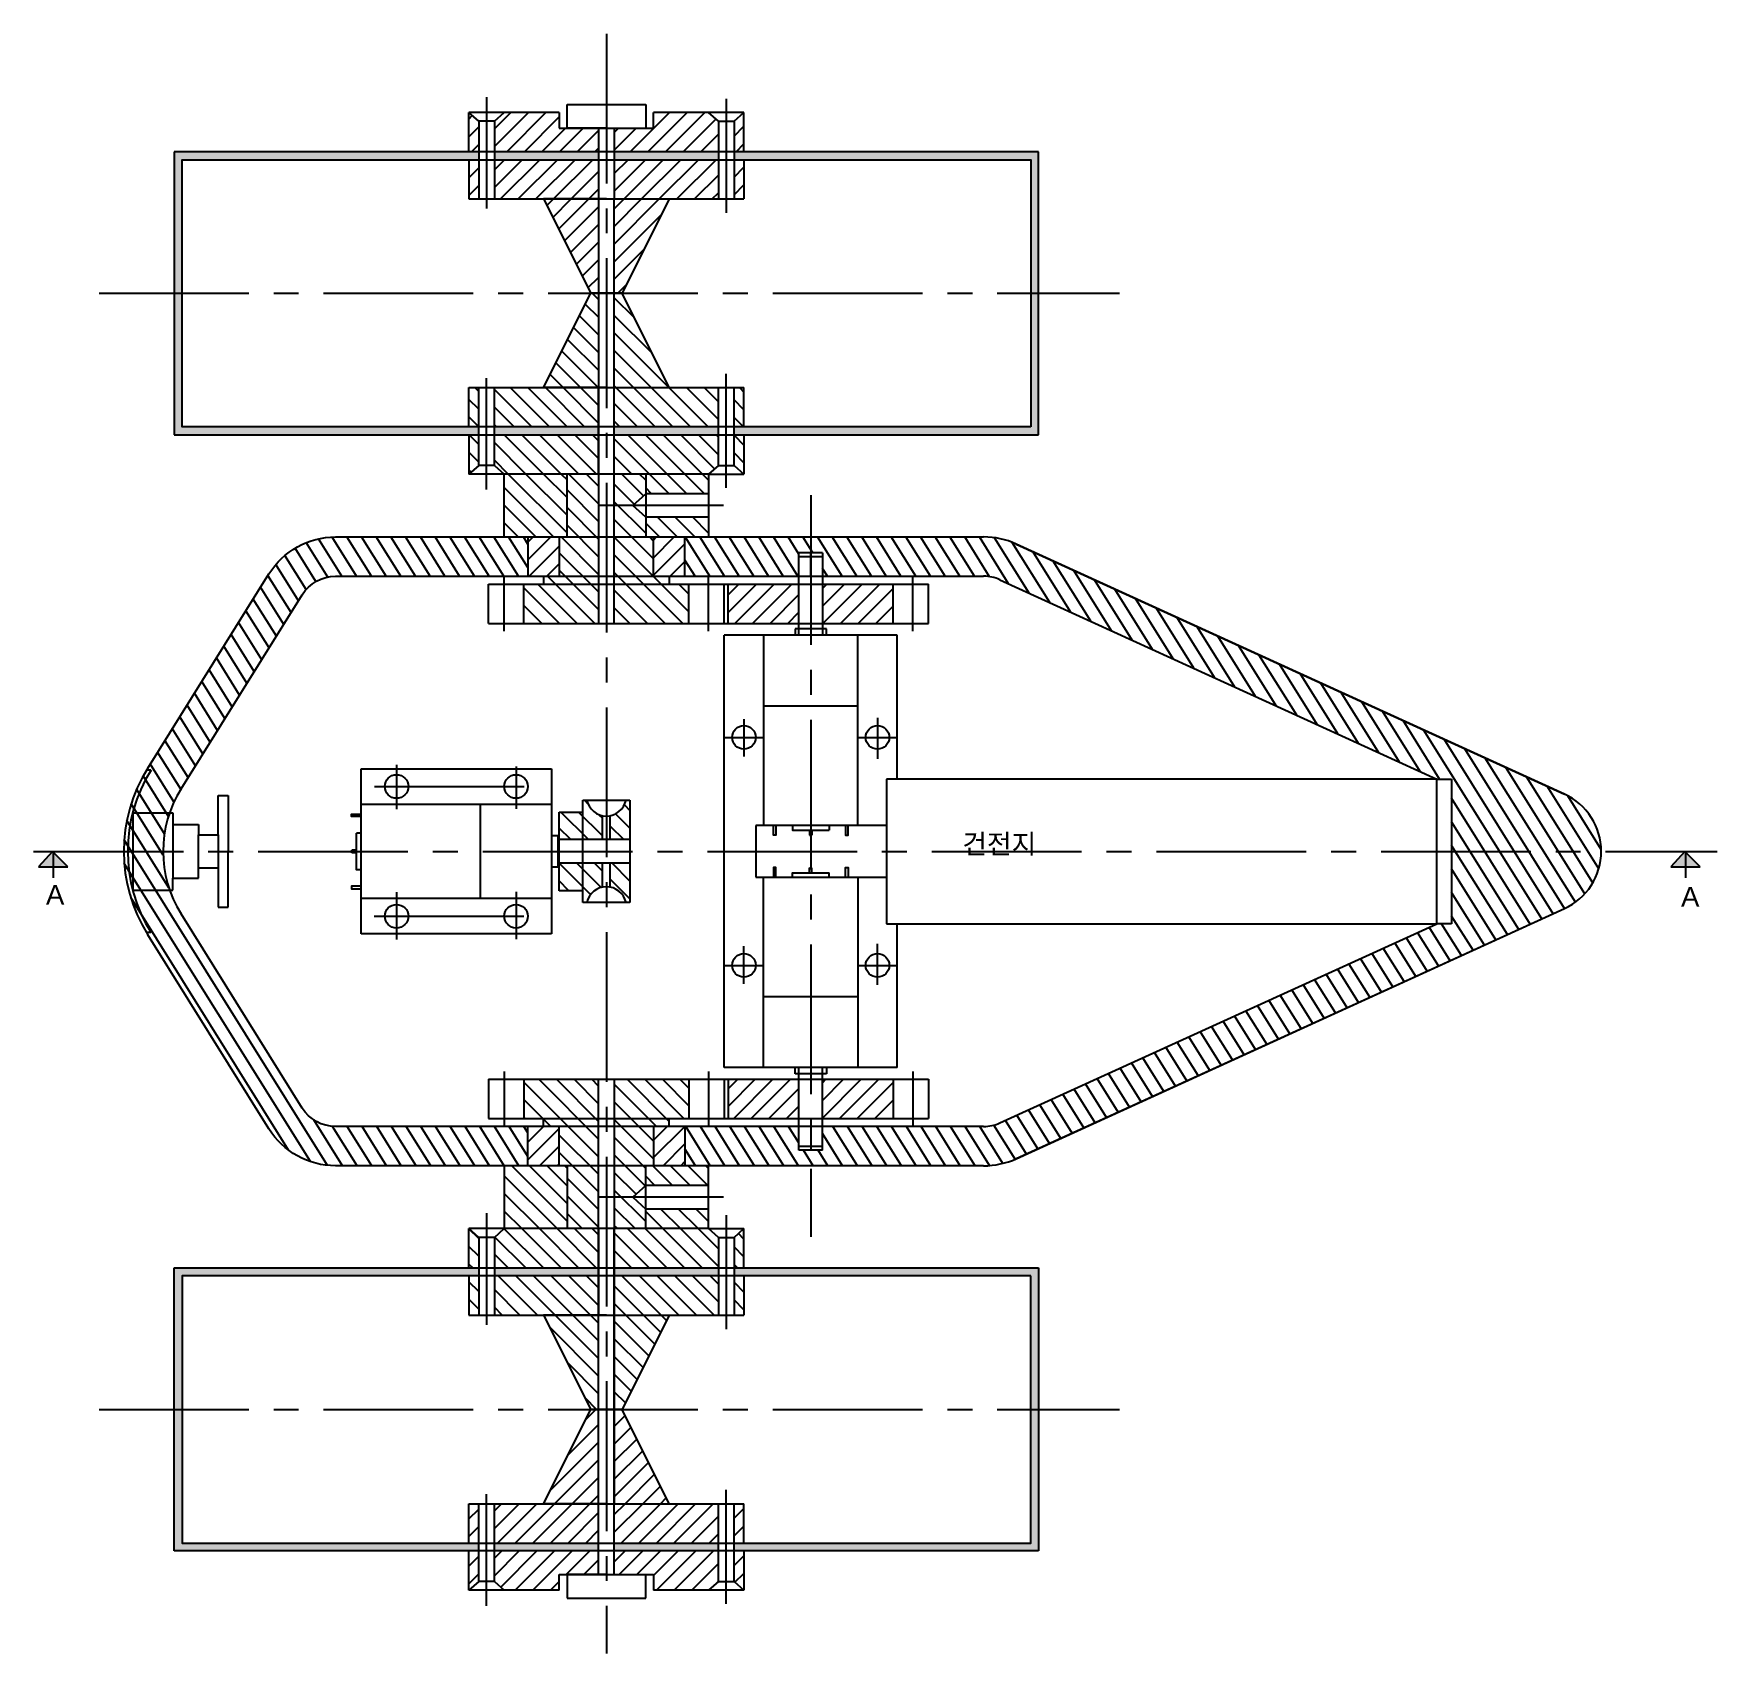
# Model space of a CAD drawing. Header units: millimetres. Extents: x 0 to 1027, y 0 to 420.
# Drawn here: x 813.1 to 1027.4, y 188.4 to 394.4 of the extents above; entities that cross this region are included whole.
import ezdxf

# ---------------------------------------------------------------- set-up
doc = ezdxf.new("R2010")
doc.units = ezdxf.units.MM
doc.linetypes.add('CENTER2', pattern=[28.575, 19.05, -3.175, 3.175, -3.175])
doc.layers.add('0.18C', color=1, linetype='CENTER2')
doc.layers.add('0.5', color=3, linetype='Continuous')
doc.styles.get("Standard").update_dxf_attribs({"font": 'arial.ttf'})
pattern_1 = [(135, (565.9185, 154.3494), (-1.122532, -1.122532), [])]
pattern_2 = [(135, (618.527, 154.3494), (-1.122532, -1.122532), [])]
pattern_3 = [(45, (565.9185, 154.3494), (-1.122532, 1.122532), [])]

msp = doc.modelspace()

# ---------------------------------------------------------------- texts
at = {"layer": '0.5', "char_height": 2.5, "attachment_point": 1}
for s, width, insert in [('{\\fGulim|b0|i0|c129|p50;건전지}', 50.2136, (931.3, 292.61)), ('A', 5.9436, (814.7, 286.15)), ('A', 22.9925, (1022.76, 285.89))]:
    msp.add_mtext_dynamic_manual_height_columns(s, width=width, gutter_width=12.5, heights=[0], dxfattribs=dict(at, insert=insert))

# ---------------------------------------------------------------- hatches: boundary and pattern name
at = {"layer": '0.5'}
h = msp.add_hatch(dxfattribs=at)
h.set_pattern_fill('ANSI31', color=1, scale=0.5, angle=180)
h.paths.add_polyline_path([(900.26, 383.29), (899.01, 384.41), (892.01, 384.41), (892.01, 382.41), (887.01, 382.41), (887.01, 379.41), (900.26, 379.41)])
h.paths.add_polyline_path([(885.01, 382.41), (881.01, 382.41), (880.01, 382.41), (880.01, 384.41), (873.01, 384.41), (871.76, 383.29), (871.76, 379.41), (885.01, 379.41)])
h.paths.add_polyline_path([(903.51, 384.41), (902.26, 383.29), (902.26, 379.41), (903.51, 379.41)])
h.paths.add_polyline_path([(869.76, 383.29), (868.51, 384.41), (868.51, 379.41), (869.76, 379.41)])
at = {"layer": '0.5', "true_color": 0x000000}
h = msp.add_hatch(color=18, dxfattribs=at)
h.dxf.hatch_style = 1
h.paths.add_polyline_path([(869.76, 344.41), (832.01, 344.41), (832.01, 361.41), (831.01, 361.41), (831.01, 343.41), (869.76, 343.41)])
h.paths.add_polyline_path([(885.01, 344.41), (871.76, 344.41), (871.76, 343.41), (885.01, 343.41)])
h.paths.add_polyline_path([(900.26, 344.41), (887.01, 344.41), (887.01, 343.41), (900.26, 343.41)])
h.paths.add_polyline_path([(941.01, 361.41), (940.01, 361.41), (940.01, 344.41), (902.26, 344.41), (902.26, 343.41), (941.01, 343.41)])
h.paths.add_polyline_path([(941.01, 379.41), (902.26, 379.41), (902.26, 378.41), (940.01, 378.41), (940.01, 361.41), (941.01, 361.41)])
h.paths.add_polyline_path([(900.26, 379.41), (887.01, 379.41), (887.01, 378.41), (900.26, 378.41)])
h.paths.add_polyline_path([(885.01, 379.41), (871.76, 379.41), (871.76, 378.41), (885.01, 378.41)])
h.paths.add_polyline_path([(869.76, 379.41), (831.01, 379.41), (831.01, 361.41), (832.01, 361.41), (832.01, 378.41), (869.76, 378.41)])
at = {"layer": '0.5'}
h = msp.add_hatch(dxfattribs=at)
h.set_pattern_fill('ANSI31', color=1, scale=0.5)
h.set_pattern_definition(pattern_3)
h.paths.add_polyline_path([(885.01, 373.41), (871.76, 373.41), (871.76, 378.41), (885.01, 378.41)])
h.paths.add_polyline_path([(869.76, 373.41), (868.51, 373.41), (868.51, 378.41), (869.76, 378.41)])
h.paths.add_polyline_path([(900.26, 373.41), (887.01, 373.41), (887.01, 378.41), (900.26, 378.41)])
h.paths.add_polyline_path([(903.51, 373.41), (902.26, 373.41), (902.26, 378.41), (903.51, 378.41)])
h = msp.add_hatch(dxfattribs=at)
h.set_pattern_fill('ANSI31', color=1, scale=0.5)
h.set_pattern_definition(pattern_3)
h.paths.add_polyline_path([(884.01, 361.41), (885.01, 361.41), (885.01, 373.41), (878.01, 373.41)])
h.paths.add_polyline_path([(887.01, 373.41), (887.01, 361.41), (888.01, 361.41), (894.01, 373.41)])
h = msp.add_hatch(dxfattribs=at)
h.set_pattern_fill('ANSI31', color=1, scale=0.5, angle=90)
h.set_pattern_definition(pattern_1)
h.paths.add_polyline_path([(888.01, 361.41), (887.01, 361.41), (887.01, 349.41), (894.01, 349.41)])
h.paths.add_polyline_path([(878.01, 349.41), (885.01, 349.41), (885.01, 361.41), (884.01, 361.41)])
h = msp.add_hatch(dxfattribs=at)
h.set_pattern_fill('ANSI31', color=1, scale=0.5, angle=90)
h.set_pattern_definition(pattern_1)
h.paths.add_polyline_path([(871.76, 344.41), (885.01, 344.41), (885.01, 349.41), (871.76, 349.41)])
h.paths.add_polyline_path([(868.51, 344.41), (869.76, 344.41), (869.76, 349.41), (868.51, 349.41)])
h.paths.add_polyline_path([(887.01, 349.41), (887.01, 344.41), (900.26, 344.41), (900.26, 349.41)])
h.paths.add_polyline_path([(903.51, 349.41), (902.26, 349.41), (902.26, 344.41), (903.51, 344.41)])
at = {"layer": '0.5', "true_color": 0xf4ee51}
h = msp.add_hatch(dxfattribs=at)
h.set_pattern_fill('ANSI31', color=41, scale=0.5, angle=90)
h.set_pattern_definition(pattern_1)
h.paths.add_polyline_path([(885.01, 338.41), (885.01, 343.41), (871.76, 343.41), (871.76, 339.52), (873.01, 338.41)])
h.paths.add_polyline_path([(869.76, 343.41), (868.51, 343.41), (868.51, 338.41), (869.76, 339.52)])
h.paths.add_polyline_path([(899.01, 338.41), (900.26, 339.52), (900.26, 343.41), (887.01, 343.41), (887.01, 338.41)])
h.paths.add_polyline_path([(903.51, 343.41), (902.26, 343.41), (902.26, 339.52), (903.51, 338.41)])
h = msp.add_hatch(dxfattribs=at)
h.set_pattern_fill('ANSI31', color=41, scale=0.5, angle=90)
h.set_pattern_definition(pattern_1)
h.paths.add_polyline_path([(873.01, 338.41), (873.01, 330.41), (881.01, 330.41), (881.01, 338.41)])
h.paths.add_polyline_path([(899.01, 335.91), (899.01, 338.41), (891.01, 338.41), (891.01, 335.91)])
h.paths.add_polyline_path([(896.01, 330.41), (899.01, 330.41), (899.01, 332.91), (891.01, 332.91), (891.01, 330.41), (892.01, 330.41)])
at = {"layer": '0.5', "true_color": 0xcd2027}
h = msp.add_hatch(dxfattribs=at)
h.set_pattern_fill('ANSI31', color=242, scale=0.5, angle=90)
h.set_pattern_definition(pattern_2)
h.paths.add_polyline_path([(896.51, 324.41), (887.01, 324.41), (887.01, 319.41), (896.51, 319.41)])
h.paths.add_polyline_path([(885.01, 324.41), (875.51, 324.41), (875.51, 319.41), (885.01, 319.41)])
h.paths.add_polyline_path([(885.01, 325.41), (878.01, 325.41), (878.01, 324.41), (885.01, 324.41)])
h.paths.add_polyline_path([(894.01, 325.41), (892.01, 325.41), (887.01, 325.41), (887.01, 324.41), (894.01, 324.41)])
h.paths.add_polyline_path([(892.01, 330.41), (890.01, 330.41), (887.01, 330.41), (887.01, 325.41), (892.01, 325.41)])
h.paths.add_polyline_path([(885.01, 330.41), (880.01, 330.41), (880.01, 325.41), (885.01, 325.41)])
h.paths.add_polyline_path([(885.01, 338.41), (881.01, 338.41), (881.01, 330.41), (885.01, 330.41)])
h.paths.add_polyline_path([(891.01, 332.91), (889.37, 334.41), (887.01, 334.41), (887.01, 330.41), (890.01, 330.41), (891.01, 330.41)])
h.paths.add_polyline_path([(891.01, 338.41), (887.01, 338.41), (887.01, 334.41), (889.37, 334.41), (891.01, 335.91)])
at = {"layer": '0.5', "true_color": 0x4554a5}
h = msp.add_hatch(dxfattribs=at)
h.set_pattern_fill('ANSI31', color=175, scale=0.5, angle=77)
h.set_pattern_definition([(122, (746.8248, 0), (-1.3462764, -0.841247), [])])
h.paths.add_polyline_path([(938.16, 329.5, 0.107402), (934.01, 330.41), (912.01, 330.41), (912.01, 328.41), (913.51, 328.41), (913.51, 325.41), (934.01, 325.41, -0.107402), (936.09, 324.96), (991.66, 299.61), (993.56, 299.61), (993.56, 290.41), (1012.6, 290.41, 0.29403), (1007.91, 297.69)])
h.paths.add_polyline_path([(910.51, 328.41), (912.01, 328.41), (912.01, 330.41), (896.01, 330.41), (896.01, 325.41), (910.51, 325.41)])
h.paths.add_polyline_path([(876.01, 330.41), (851.55, 330.41, 0.258593), (843.07, 325.71), (827.64, 301.01, 0.140565), (824.6, 290.41), (829.6, 290.41, -0.140565), (831.88, 298.36), (847.31, 323.06, -0.258593), (851.55, 325.41), (876.01, 325.41)])
h.paths.add_polyline_path([(876.01, 255.41), (851.55, 255.41, -0.258593), (847.31, 257.76), (831.88, 282.46, -0.140565), (829.6, 290.41), (824.6, 290.41, 0.140565), (827.64, 279.81), (843.07, 255.11, 0.258593), (851.55, 250.41), (876.01, 250.41)])
h.paths.add_polyline_path([(1007.92, 283.13, 0.293457), (1012.6, 290.41), (993.56, 290.41), (993.56, 281.21), (991.66, 281.21), (936.09, 255.86, -0.107402), (934.01, 255.41), (913.51, 255.41), (913.51, 252.41), (912.01, 252.41), (912.01, 250.41), (934.01, 250.41, 0.107402), (938.16, 251.31)])
h.paths.add_polyline_path([(910.51, 255.41), (896.01, 255.41), (896.01, 250.41), (912.01, 250.41), (912.01, 252.41), (910.51, 252.41)])
at = {"layer": '0.5'}
h = msp.add_hatch(dxfattribs=at)
h.set_pattern_fill('ANSI31', color=1, scale=0.5)
h.set_pattern_definition(pattern_3)
h.paths.add_polyline_path([(880.01, 330.41), (876.01, 330.41), (876.01, 325.41), (880.01, 325.41)])
h.paths.add_polyline_path([(896.01, 330.41), (892.01, 330.41), (892.01, 325.41), (896.01, 325.41)])
h = msp.add_hatch(dxfattribs=at)
h.set_pattern_fill('ANSI31', color=1, scale=0.5, angle=180)
h.set_pattern_definition([(225, (746.8248, 0), (1.122532, -1.122532), [])])
h.paths.add_polyline_path([(910.51, 261.41), (901.51, 261.41), (901.51, 256.41), (910.51, 256.41)])
h.paths.add_polyline_path([(922.51, 261.41), (913.51, 261.41), (913.51, 256.41), (922.51, 256.41)])
h.paths.add_polyline_path([(910.51, 324.41), (901.51, 324.41), (901.51, 319.41), (910.51, 319.41)])
h.paths.add_polyline_path([(922.51, 324.41), (913.51, 324.41), (913.51, 319.41), (922.51, 319.41)])
at = {"layer": '0.5', "true_color": 0xcd2027}
h = msp.add_hatch(dxfattribs=at)
h.set_pattern_fill('ANSI31', color=242, scale=0.5, angle=90)
h.set_pattern_definition([(135, (746.8248, 0), (-1.122532, -1.122532), [])])
h.paths.add_polyline_path([(883.01, 295.41), (880.01, 295.41), (880.01, 291.91), (883.01, 291.91)])
h.paths.add_polyline_path([(885.51, 294.96, -0.296535), (883.51, 296.91), (883.01, 296.91), (883.01, 291.91), (885.51, 291.91)])
h.paths.add_polyline_path([(889.01, 296.91), (888.51, 296.91, -0.296535), (886.51, 294.96), (886.51, 291.91), (889.01, 291.91)])
h.paths.add_polyline_path([(883.01, 288.91), (880.01, 288.91), (880.01, 285.41), (883.01, 285.41)])
h.paths.add_polyline_path([(885.51, 288.91), (883.01, 288.91), (883.01, 285.41), (883.01, 283.91), (883.51, 283.91, -0.296535), (885.51, 285.86)])
h.paths.add_polyline_path([(889.01, 288.91), (886.51, 288.91), (886.51, 285.86, -0.296535), (888.51, 283.91), (889.01, 283.91)])
at = {"layer": '0.5'}
h = msp.add_hatch(color=1, dxfattribs=at)
h.dxf.hatch_style = 1
h.paths.add_polyline_path([(815.61, 290.33), (815.61, 288.45), (817.47, 288.45)])
h.paths.add_polyline_path([(815.61, 290.33), (815.53, 290.41), (813.75, 288.45), (815.61, 288.45)])
h = msp.add_hatch(color=1, dxfattribs=at)
h.dxf.hatch_style = 1
h.paths.add_polyline_path([(1023.32, 290.33), (1023.32, 288.45), (1025.18, 288.45)])
h.paths.add_polyline_path([(1023.32, 290.33), (1023.24, 290.41), (1021.47, 288.45), (1023.32, 288.45)])
at = {"layer": '0.5', "true_color": 0xcd2027}
h = msp.add_hatch(dxfattribs=at)
h.set_pattern_fill('ANSI31', color=242, scale=0.5, angle=90)
h.set_pattern_definition(pattern_2)
h.paths.add_polyline_path([(896.51, 261.41), (887.01, 261.41), (887.01, 256.41), (896.51, 256.41)])
h.paths.add_polyline_path([(885.01, 261.41), (875.51, 261.41), (875.51, 256.41), (885.01, 256.41)])
h.paths.add_polyline_path([(885.01, 256.41), (878.01, 256.41), (878.01, 255.41), (885.01, 255.41)])
h.paths.add_polyline_path([(894.01, 256.41), (887.01, 256.41), (887.01, 255.41), (894.01, 255.41)])
h.paths.add_polyline_path([(885.01, 255.41), (880.01, 255.41), (880.01, 250.41), (885.01, 250.41)])
h.paths.add_polyline_path([(892.01, 255.41), (887.01, 255.41), (887.01, 250.41), (892.01, 250.41)])
h.paths.add_polyline_path([(885.01, 250.41), (881.01, 250.41), (881.01, 242.41), (885.01, 242.41)])
h.paths.add_polyline_path([(891.01, 250.41), (887.01, 250.41), (887.01, 246.41), (889.37, 246.41), (891.01, 247.91)])
h.paths.add_polyline_path([(891.01, 244.91), (889.37, 246.41), (887.01, 246.41), (887.01, 242.41), (891.01, 242.41)])
at = {"layer": '0.5'}
h = msp.add_hatch(dxfattribs=at)
h.set_pattern_fill('ANSI31', color=1, scale=0.5)
h.set_pattern_definition(pattern_3)
h.paths.add_polyline_path([(880.01, 250.41), (876.01, 250.41), (876.01, 255.41), (880.01, 255.41)])
h.paths.add_polyline_path([(896.01, 250.41), (892.01, 250.41), (892.01, 255.41), (896.01, 255.41)])
at = {"layer": '0.5', "true_color": 0xf4ee51}
h = msp.add_hatch(dxfattribs=at)
h.set_pattern_fill('ANSI31', color=41, scale=0.5, angle=90)
h.set_pattern_definition(pattern_1)
h.paths.add_polyline_path([(873.01, 242.41), (873.01, 250.41), (881.01, 250.41), (881.01, 242.41)])
h.paths.add_polyline_path([(899.01, 244.91), (899.01, 242.41), (891.01, 242.41), (891.01, 244.91)])
h.paths.add_polyline_path([(896.01, 250.41), (899.01, 250.41), (899.01, 247.91), (891.01, 247.91), (891.01, 250.41), (892.01, 250.41)])
h = msp.add_hatch(dxfattribs=at)
h.set_pattern_fill('ANSI31', color=41, scale=0.5, angle=90)
h.set_pattern_definition(pattern_1)
h.paths.add_polyline_path([(873.01, 242.41), (871.76, 241.29), (871.76, 237.41), (885.01, 237.41), (885.01, 242.41)])
h.paths.add_polyline_path([(869.76, 241.29), (868.51, 242.41), (868.51, 237.41), (869.76, 237.41)])
h.paths.add_polyline_path([(887.01, 242.41), (887.01, 237.41), (900.26, 237.41), (900.26, 241.29), (899.01, 242.41)])
h.paths.add_polyline_path([(903.51, 242.41), (902.26, 241.29), (902.26, 237.41), (903.51, 237.41)])
at = {"layer": '0.5', "true_color": 0x000000}
h = msp.add_hatch(color=18, dxfattribs=at)
h.dxf.hatch_style = 1
h.paths.add_polyline_path([(869.76, 237.41), (831.01, 237.41), (831.01, 219.41), (832.01, 219.41), (832.01, 236.41), (869.76, 236.41)])
h.paths.add_polyline_path([(869.76, 202.41), (832.01, 202.41), (832.01, 219.41), (831.01, 219.41), (831.01, 201.41), (869.76, 201.41)])
h.paths.add_polyline_path([(941.01, 219.41), (940.01, 219.41), (940.01, 202.41), (902.26, 202.41), (902.26, 201.41), (941.01, 201.41)])
h.paths.add_polyline_path([(941.01, 237.41), (902.26, 237.41), (902.26, 236.41), (940.01, 236.41), (940.01, 219.41), (941.01, 219.41)])
h.paths.add_polyline_path([(900.26, 237.41), (887.01, 237.41), (887.01, 236.41), (900.26, 236.41)])
h.paths.add_polyline_path([(885.01, 237.41), (871.76, 237.41), (871.76, 236.41), (885.01, 236.41)])
h.paths.add_polyline_path([(885.01, 202.41), (871.76, 202.41), (871.76, 201.41), (885.01, 201.41)])
h.paths.add_polyline_path([(900.26, 202.41), (887.01, 202.41), (887.01, 201.41), (900.26, 201.41)])
at = {"layer": '0.5'}
h = msp.add_hatch(dxfattribs=at)
h.set_pattern_fill('ANSI31', color=1, scale=0.5, angle=90)
h.set_pattern_definition(pattern_1)
h.paths.add_polyline_path([(871.76, 231.41), (885.01, 231.41), (885.01, 236.41), (871.76, 236.41)])
h.paths.add_polyline_path([(868.51, 231.41), (869.76, 231.41), (869.76, 236.41), (868.51, 236.41)])
h.paths.add_polyline_path([(900.26, 231.41), (900.26, 236.41), (887.01, 236.41), (887.01, 231.41)])
h.paths.add_polyline_path([(903.51, 236.41), (902.26, 236.41), (902.26, 231.41), (903.51, 231.41)])
h = msp.add_hatch(dxfattribs=at)
h.set_pattern_fill('ANSI31', color=1, scale=0.5, angle=90)
h.set_pattern_definition(pattern_1)
h.paths.add_polyline_path([(894.01, 231.41), (887.01, 231.41), (887.01, 219.41), (888.01, 219.41)])
h.paths.add_polyline_path([(884.01, 219.41), (885.01, 219.41), (885.01, 231.41), (878.01, 231.41)])
h = msp.add_hatch(dxfattribs=at)
h.set_pattern_fill('ANSI31', color=1, scale=0.5)
h.set_pattern_definition(pattern_3)
h.paths.add_polyline_path([(878.01, 207.41), (885.01, 207.41), (885.01, 219.41), (884.01, 219.41)])
h.paths.add_polyline_path([(894.01, 207.41), (888.01, 219.41), (887.01, 219.41), (887.01, 207.41)])
h = msp.add_hatch(dxfattribs=at)
h.set_pattern_fill('ANSI31', color=1, scale=0.5)
h.set_pattern_definition(pattern_3)
h.paths.add_polyline_path([(885.01, 207.41), (871.76, 207.41), (871.76, 202.41), (885.01, 202.41)])
h.paths.add_polyline_path([(869.76, 207.41), (868.51, 207.41), (868.51, 202.41), (869.76, 202.41)])
h.paths.add_polyline_path([(900.26, 207.41), (887.01, 207.41), (887.01, 202.41), (900.26, 202.41)])
h.paths.add_polyline_path([(903.51, 207.41), (902.26, 207.41), (902.26, 202.41), (903.51, 202.41)])
h = msp.add_hatch(dxfattribs=at)
h.set_pattern_fill('ANSI31', color=1, scale=0.5, angle=180)
h.paths.add_polyline_path([(900.26, 201.41), (887.01, 201.41), (887.01, 198.41), (892.01, 198.41), (892.01, 196.41), (899.01, 196.41), (900.26, 197.52)])
h.paths.add_polyline_path([(885.01, 201.41), (871.76, 201.41), (871.76, 197.52), (873.01, 196.41), (880.01, 196.41), (880.01, 198.41), (885.01, 198.41)])
h.paths.add_polyline_path([(869.76, 201.41), (868.51, 201.41), (868.51, 196.41), (869.76, 197.52)])
h.paths.add_polyline_path([(903.51, 201.41), (902.26, 201.41), (902.26, 197.52), (903.51, 196.41)])

# ---------------------------------------------------------------- linework, layer by layer
at = {"layer": '0.18C'}
for p, q in [((886.01, 394.44), (886.01, 188.38)), ((870.76, 386.38), (870.76, 372.18)), ((901.26, 386.14), (901.26, 371.64)), ((821.45, 361.41), (951.29, 361.41)), ((870.76, 336.43), (870.76, 350.63)), ((901.26, 336.67), (901.26, 351.17)), ((900.9, 334.41), (885.01, 334.41)), ((912.01, 335.73), (912.01, 241.38)), ((873.01, 318.41), (873.01, 325.41)), ((899.01, 318.41), (899.01, 325.41)), ((925.01, 318.41), (925.01, 325.41)), ((903.51, 307.24), (903.51, 302.48)), ((920.51, 307.39), (920.51, 302.17)), ((901.01, 304.91), (906.01, 304.91)), ((918.01, 304.91), (923.01, 304.91)), ((859.31, 301.44), (859.31, 295.77)), ((874.51, 301.2), (874.51, 295.81)), ((856.5, 298.66), (877.03, 298.66)), ((813.13, 290.41), (1027.37, 290.41)), ((859.31, 285.2), (859.31, 279.19)), ((874.51, 285.27), (874.51, 279.23)), ((856.44, 282.16), (876.98, 282.16)), ((920.51, 273.42), (920.51, 278.64)), ((903.51, 273.57), (903.51, 278.33)), ((901.01, 275.91), (906.01, 275.91)), ((918.01, 275.91), (923.01, 275.91)), ((873.01, 262.41), (873.01, 255.41)), ((899.01, 262.41), (899.01, 255.41)), ((925.01, 262.41), (925.01, 255.41)), ((900.9, 246.41), (885.01, 246.41)), ((870.76, 244.38), (870.76, 230.18)), ((901.26, 244.14), (901.26, 229.64)), ((821.45, 219.41), (951.29, 219.41)), ((870.76, 194.43), (870.76, 208.63)), ((901.26, 194.67), (901.26, 209.17))]:
    msp.add_line(p, q, dxfattribs=at)
at = {"layer": '0.5'}
for p, q in [((868.51, 379.41), (868.51, 384.41)), ((869.76, 383.29), (868.51, 384.41)), ((880.01, 384.41), (868.51, 384.41)), ((871.76, 383.29), (873.01, 384.41)), ((880.01, 384.41), (880.01, 382.41)), ((881.01, 382.41), (881.01, 385.41)), ((881.01, 385.41), (891.01, 385.41)), ((891.01, 385.41), (891.01, 382.41)), ((903.51, 384.41), (892.01, 384.41)), ((892.01, 382.41), (892.01, 384.41)), ((900.26, 383.29), (899.01, 384.41)), ((902.26, 383.29), (903.51, 384.41)), ((903.51, 379.41), (903.51, 384.41)), ((869.76, 383.29), (869.76, 373.41)), ((871.76, 383.29), (869.76, 383.29)), ((871.76, 383.29), (871.76, 373.41)), ((880.01, 382.41), (892.01, 382.41)), ((886.01, 382.41), (881.01, 382.41)), ((885.01, 382.41), (885.01, 373.41)), ((887.01, 382.41), (887.01, 373.41)), ((900.26, 383.29), (900.26, 373.41)), ((900.26, 383.29), (902.26, 383.29)), ((902.26, 383.29), (902.26, 373.41)), ((941.01, 379.41), (831.01, 379.41)), ((831.01, 379.41), (831.01, 343.41)), ((941.01, 343.41), (941.01, 379.41)), ((868.51, 378.41), (868.51, 373.41)), ((903.51, 378.41), (903.51, 373.41)), ((868.51, 373.41), (903.51, 373.41)), ((886.01, 373.41), (878.01, 373.41)), ((878.01, 373.41), (884.01, 361.41)), ((885.01, 373.41), (885.01, 319.41)), ((885.01, 373.41), (885.01, 349.41)), ((886.01, 373.41), (894.01, 373.41)), ((887.01, 319.41), (887.01, 373.41)), ((887.01, 349.41), (887.01, 373.41)), ((894.01, 373.41), (888.01, 361.41)), ((878.01, 349.41), (884.01, 361.41)), ((888.01, 361.41), (884.01, 361.41)), ((894.01, 349.41), (888.01, 361.41)), ((868.51, 349.41), (903.51, 349.41)), ((868.51, 344.41), (868.51, 349.41)), ((869.76, 339.52), (869.76, 349.41)), ((871.76, 339.52), (871.76, 349.41)), ((886.01, 349.41), (878.01, 349.41)), ((885.01, 338.41), (885.01, 349.41)), ((886.01, 349.41), (894.01, 349.41)), ((887.01, 338.41), (887.01, 349.41)), ((900.26, 339.52), (900.26, 349.41)), ((902.26, 339.52), (902.26, 349.41)), ((903.51, 344.41), (903.51, 349.41)), ((831.01, 343.41), (941.01, 343.41)), ((868.51, 343.41), (868.51, 338.41)), ((903.51, 343.41), (903.51, 338.41)), ((869.76, 339.52), (868.51, 338.41)), ((871.76, 339.52), (869.76, 339.52)), ((871.76, 339.52), (873.01, 338.41)), ((900.26, 339.52), (899.01, 338.41)), ((900.26, 339.52), (902.26, 339.52)), ((902.26, 339.52), (903.51, 338.41)), ((886.01, 338.41), (868.51, 338.41)), ((873.01, 330.41), (873.01, 338.41)), ((899.01, 338.41), (873.01, 338.41)), ((881.01, 330.41), (881.01, 338.41)), ((891.01, 338.41), (891.01, 330.41)), ((899.01, 338.41), (899.01, 330.41)), ((899.01, 338.41), (903.51, 338.41)), ((889.37, 334.41), (891.01, 335.91)), ((891.01, 332.91), (889.37, 334.41)), ((899.01, 335.91), (891.01, 335.91)), ((899.01, 332.91), (891.01, 332.91)), ((913.51, 328.41), (910.51, 328.41)), ((910.51, 317.91), (910.51, 328.41)), ((912.01, 325.41), (912.01, 328.41)), ((913.51, 328.41), (913.51, 317.91)), ((1007.91, 297.69), (938.16, 329.5)), ((938.16, 329.5), (1007.92, 297.68)), ((871.01, 319.41), (871.01, 324.41)), ((871.01, 324.41), (927.01, 324.41)), ((875.51, 319.41), (875.51, 324.41)), ((878.01, 325.41), (878.01, 324.41)), ((894.01, 325.41), (894.01, 324.41)), ((896.51, 319.41), (896.51, 324.41)), ((901.01, 319.41), (901.01, 324.41)), ((901.51, 319.41), (901.51, 324.41)), ((922.51, 319.41), (922.51, 324.41)), ((927.01, 319.41), (927.01, 324.41)), ((936.09, 324.96), (991.66, 299.61)), ((871.01, 319.41), (927.01, 319.41)), ((923.01, 317.91), (901.01, 317.91)), ((901.01, 262.91), (901.01, 317.91)), ((914.01, 318.71), (910.01, 318.71)), ((910.01, 318.71), (910.01, 317.91)), ((914.01, 317.91), (914.01, 318.71)), ((923.01, 299.61), (923.01, 317.91)), ((906.01, 308.91), (918.01, 308.91)), ((828.06, 300.74), (827.47, 300.74)), ((854.81, 296.41), (854.81, 300.91)), ((854.81, 300.91), (879.01, 300.91)), ((879.01, 300.91), (879.01, 296.41)), ((991.66, 299.61), (921.66, 299.61)), ((921.66, 299.61), (921.66, 281.21)), ((991.66, 281.21), (991.66, 299.61)), ((991.66, 299.61), (993.56, 299.61)), ((993.56, 299.61), (993.56, 281.21)), ((836.63, 292.5), (836.63, 297.5)), ((836.63, 297.5), (837.89, 297.5)), ((837.89, 297.5), (837.89, 290.41)), ((854.81, 284.41), (854.81, 296.41)), ((870.01, 284.41), (870.01, 296.41)), ((879.01, 296.41), (879.01, 284.41)), ((883.01, 283.91), (883.01, 296.91)), ((883.01, 296.91), (889.01, 296.91)), ((889.01, 296.91), (889.01, 283.91)), ((825.73, 295.32), (830.82, 295.32)), ((825.73, 295.32), (825.73, 285.49)), ((830.82, 295.32), (830.82, 293.81)), ((830.82, 293.81), (834.11, 293.81)), ((830.82, 293.81), (830.82, 287)), ((834.11, 293.81), (834.11, 292.5)), ((880.01, 285.41), (880.01, 295.41)), ((880.01, 295.41), (883.01, 295.41)), ((885.51, 291.91), (885.51, 294.96)), ((886.51, 291.91), (886.51, 294.96)), ((921.66, 293.71), (905.01, 293.71)), ((905.01, 293.71), (905.01, 287.11)), ((834.11, 292.5), (836.63, 292.5)), ((834.11, 288.31), (834.11, 292.5)), ((836.63, 292.5), (836.63, 288.31)), ((879.01, 292.41), (879.81, 292.41)), ((879.81, 292.41), (879.81, 288.41)), ((889.01, 291.91), (879.81, 291.91)), ((911.85, 293.12), (911.85, 292.49)), ((911.85, 292.49), (912.17, 292.49)), ((912.17, 293.12), (912.17, 292.49)), ((815.53, 290.41), (813.75, 288.45)), ((817.47, 288.45), (815.53, 290.41)), ((815.61, 290.33), (815.61, 287.04)), ((837.89, 283.32), (837.89, 290.41)), ((854.22, 290.57), (853.6, 290.57)), ((853.6, 290.24), (853.6, 290.57)), ((854.22, 290.24), (853.6, 290.24)), ((1023.24, 290.41), (1021.47, 288.45)), ((1025.18, 288.45), (1023.24, 290.41)), ((1023.32, 290.33), (1023.32, 287.04)), ((813.75, 288.45), (817.47, 288.45)), ((834.11, 287), (834.11, 288.31)), ((834.11, 288.31), (836.63, 288.31)), ((836.63, 288.31), (836.63, 283.32)), ((879.81, 288.41), (879.01, 288.41)), ((889.01, 288.91), (879.81, 288.91)), ((885.51, 285.86), (885.51, 288.91)), ((886.51, 285.86), (886.51, 288.91)), ((905.01, 287.11), (921.66, 287.11)), ((911.85, 287.7), (911.85, 288.32)), ((911.85, 288.32), (912.17, 288.32)), ((912.17, 287.7), (912.17, 288.32)), ((1021.47, 288.45), (1025.18, 288.45)), ((825.73, 285.49), (830.82, 285.49)), ((830.82, 285.49), (830.82, 287)), ((830.82, 287), (834.11, 287)), ((883.01, 285.41), (880.01, 285.41)), ((836.63, 283.32), (837.89, 283.32)), ((854.81, 279.91), (854.81, 284.41)), ((879.01, 284.41), (879.01, 279.91)), ((889.01, 283.91), (883.01, 283.91)), ((938.16, 251.31), (1007.92, 283.13)), ((1007.91, 283.12), (938.16, 251.31)), ((921.66, 281.21), (991.66, 281.21)), ((923.01, 262.91), (923.01, 281.21)), ((936.09, 255.86), (991.66, 281.21)), ((993.56, 281.21), (991.66, 281.21)), ((828.06, 280.07), (827.47, 280.07)), ((879.01, 279.91), (854.81, 279.91)), ((918.01, 271.91), (906.01, 271.91)), ((871.01, 261.41), (871.01, 256.41)), ((871.01, 261.41), (927.01, 261.41)), ((875.51, 261.41), (875.51, 256.41)), ((885.01, 242.41), (885.01, 261.41)), ((887.01, 261.41), (887.01, 242.41)), ((896.51, 261.41), (896.51, 256.41)), ((923.01, 262.91), (901.01, 262.91)), ((901.01, 261.41), (901.01, 256.41)), ((901.51, 261.41), (901.51, 256.41)), ((910.01, 262.11), (910.01, 262.91)), ((914.01, 262.11), (910.01, 262.11)), ((910.51, 252.41), (910.51, 262.91)), ((913.51, 252.41), (913.51, 262.91)), ((914.01, 262.91), (914.01, 262.11)), ((922.51, 261.41), (922.51, 256.41)), ((927.01, 261.41), (927.01, 256.41)), ((871.01, 256.41), (927.01, 256.41)), ((878.01, 255.41), (878.01, 256.41)), ((894.01, 255.41), (894.01, 256.41)), ((912.01, 255.41), (912.01, 252.41)), ((913.51, 252.41), (910.51, 252.41)), ((873.01, 250.41), (873.01, 242.41)), ((881.01, 250.41), (881.01, 242.41)), ((891.01, 242.41), (891.01, 250.41)), ((899.01, 242.41), (899.01, 250.41)), ((891.01, 247.91), (889.37, 246.41)), ((889.37, 246.41), (891.01, 244.91)), ((899.01, 247.91), (891.01, 247.91)), ((899.01, 244.91), (891.01, 244.91)), ((886.01, 242.41), (868.51, 242.41)), ((868.51, 237.41), (868.51, 242.41)), ((869.76, 241.29), (868.51, 242.41)), ((871.76, 241.29), (873.01, 242.41)), ((899.01, 242.41), (873.01, 242.41)), ((885.01, 242.41), (885.01, 231.41)), ((885.01, 198.41), (885.01, 242.41)), ((887.01, 242.41), (887.01, 231.41)), ((887.01, 198.41), (887.01, 242.41)), ((899.01, 242.41), (903.51, 242.41)), ((900.26, 241.29), (899.01, 242.41)), ((902.26, 241.29), (903.51, 242.41)), ((903.51, 237.41), (903.51, 242.41)), ((869.76, 241.29), (869.76, 231.41)), ((871.76, 241.29), (869.76, 241.29)), ((871.76, 241.29), (871.76, 231.41)), ((900.26, 241.29), (900.26, 231.41)), ((900.26, 241.29), (902.26, 241.29)), ((902.26, 241.29), (902.26, 231.41)), ((831.01, 201.41), (831.01, 237.41)), ((831.01, 237.41), (941.01, 237.41)), ((868.51, 236.41), (868.51, 231.41)), ((903.51, 236.41), (903.51, 231.41)), ((941.01, 237.41), (941.01, 201.41)), ((868.51, 231.41), (903.51, 231.41)), ((886.01, 231.41), (878.01, 231.41)), ((878.01, 231.41), (884.01, 219.41)), ((885.01, 207.41), (885.01, 231.41)), ((886.01, 231.41), (894.01, 231.41)), ((887.01, 231.41), (887.01, 207.41)), ((894.01, 231.41), (888.01, 219.41)), ((878.01, 207.41), (884.01, 219.41)), ((888.01, 219.41), (884.01, 219.41)), ((894.01, 207.41), (888.01, 219.41)), ((868.51, 202.41), (868.51, 207.41)), ((868.51, 207.41), (903.51, 207.41)), ((869.76, 197.52), (869.76, 207.41)), ((871.76, 197.52), (871.76, 207.41)), ((886.01, 207.41), (878.01, 207.41)), ((886.01, 207.41), (894.01, 207.41)), ((900.26, 197.52), (900.26, 207.41)), ((902.26, 197.52), (902.26, 207.41)), ((903.51, 202.41), (903.51, 207.41)), ((941.01, 201.41), (831.01, 201.41)), ((868.51, 196.41), (868.51, 201.41)), ((903.51, 201.41), (903.51, 196.41)), ((869.76, 197.52), (868.51, 196.41)), ((871.76, 197.52), (869.76, 197.52)), ((871.76, 197.52), (873.01, 196.41)), ((880.01, 196.41), (880.01, 198.41)), ((880.01, 198.41), (892.01, 198.41)), ((886.01, 198.41), (881.01, 198.41)), ((881.01, 198.41), (881.01, 195.41)), ((891.01, 195.41), (891.01, 198.41)), ((892.01, 198.41), (892.01, 196.41)), ((900.26, 197.52), (899.01, 196.41)), ((900.26, 197.52), (902.26, 197.52)), ((902.26, 197.52), (903.51, 196.41)), ((880.01, 196.41), (868.51, 196.41)), ((881.01, 195.41), (891.01, 195.41)), ((903.51, 196.41), (892.01, 196.41))]:
    msp.add_line(p, q, dxfattribs=at)
for points in [[(940.01, 344.41), (832.01, 344.41), (832.01, 378.41), (940.01, 378.41)], [(940.01, 236.41), (832.01, 236.41), (832.01, 202.41), (940.01, 202.41)]]:
    msp.add_lwpolyline(points, close=True, dxfattribs=at)
for points in [[(827.64, 301.01), (843.07, 325.71, -0.258593), (851.55, 330.41), (934.01, 330.41)], [(831.88, 298.36), (847.31, 323.06, -0.258593), (851.55, 325.41), (934.01, 325.41)], [(934.01, 255.41), (851.55, 255.41, -0.258593), (847.31, 257.76), (831.88, 282.46)], [(934.01, 250.41), (851.55, 250.41, -0.258593), (843.07, 255.11), (827.64, 279.81)]]:
    msp.add_lwpolyline(points, format="xyb", dxfattribs=at)
for points in [[(876.01, 330.41), (876.01, 325.41)], [(880.01, 330.41), (880.01, 325.41)], [(892.01, 325.41), (892.01, 330.41)], [(896.01, 325.41), (896.01, 330.41)], [(910.51, 327.91), (913.51, 327.91)], [(947.15, 325.41), (947.15, 325.41)], [(906.01, 317.91), (906.01, 293.71)], [(918.01, 293.71), (918.01, 317.91)], [(854.81, 296.41), (879.01, 296.41)], [(854.81, 294.83), (853.58, 294.83), (853.58, 295.15), (854.81, 295.15)], [(907.59, 293.71), (907.59, 292.47), (907.27, 292.47), (907.27, 293.71)], [(909.68, 293.71), (909.68, 293.12), (914.34, 293.12)], [(914.34, 293.71), (914.34, 293.12)], [(916.44, 293.71), (916.44, 292.47), (916.76, 292.47), (916.76, 293.71)], [(854.81, 288.08), (854.22, 288.08), (854.22, 292.74)], [(854.81, 292.74), (854.22, 292.74)], [(906.01, 262.91), (906.01, 287.11)], [(907.59, 287.11), (907.59, 288.34), (907.27, 288.34), (907.27, 287.11)], [(909.68, 287.11), (909.68, 287.7), (914.34, 287.7)], [(914.34, 287.11), (914.34, 287.7)], [(916.44, 287.11), (916.44, 288.34), (916.76, 288.34), (916.76, 287.11)], [(918.01, 287.11), (918.01, 262.91)], [(854.81, 285.98), (853.58, 285.98), (853.58, 285.66), (854.81, 285.66)], [(879.01, 284.41), (854.81, 284.41)], [(876.01, 250.41), (876.01, 255.41)], [(880.01, 250.41), (880.01, 255.41)], [(892.01, 255.41), (892.01, 250.41)], [(896.01, 255.41), (896.01, 250.41)], [(910.51, 252.91), (913.51, 252.91)]]:
    msp.add_lwpolyline(points, dxfattribs=at)
for centre in [(903.51, 304.91), (920.51, 304.91), (859.31, 298.66), (874.51, 298.66), (859.31, 282.16), (874.51, 282.16), (903.51, 275.91), (920.51, 275.91)]:
    msp.add_circle(centre, 1.5, dxfattribs=at)
for centre, radius, start, end in [((934.01, 320.41), 10, 65.4793, 90), ((934.01, 320.41), 5, 65.4793, 90), ((844.6, 290.41), 20, 147.9946, 212.0054), ((844.6, 290.41), 19.5, 147.9946, 212.0054), ((844.6, 290.41), 15, 147.9946, 212.0054), ((886.01, 297.47), 2.56, 192.6804, 347.3196), ((1004.6, 290.41), 8, 294.4603, 65.5397), ((886.01, 283.34), 2.56, 12.6804, 167.3196), ((934.01, 260.41), 5, 270, 294.5207), ((934.01, 260.41), 10, 270, 294.5207)]:
    msp.add_arc(centre, radius, start, end, dxfattribs=at)

msp.set_redraw_order([(e.dxf.handle, doc.entitydb.next_handle()) for e in msp.query("TEXT MTEXT ATTDEF DIMENSION ARC_DIMENSION")])  # texts and dimensions are drawn at this point

doc.saveas('drawing.dxf')
